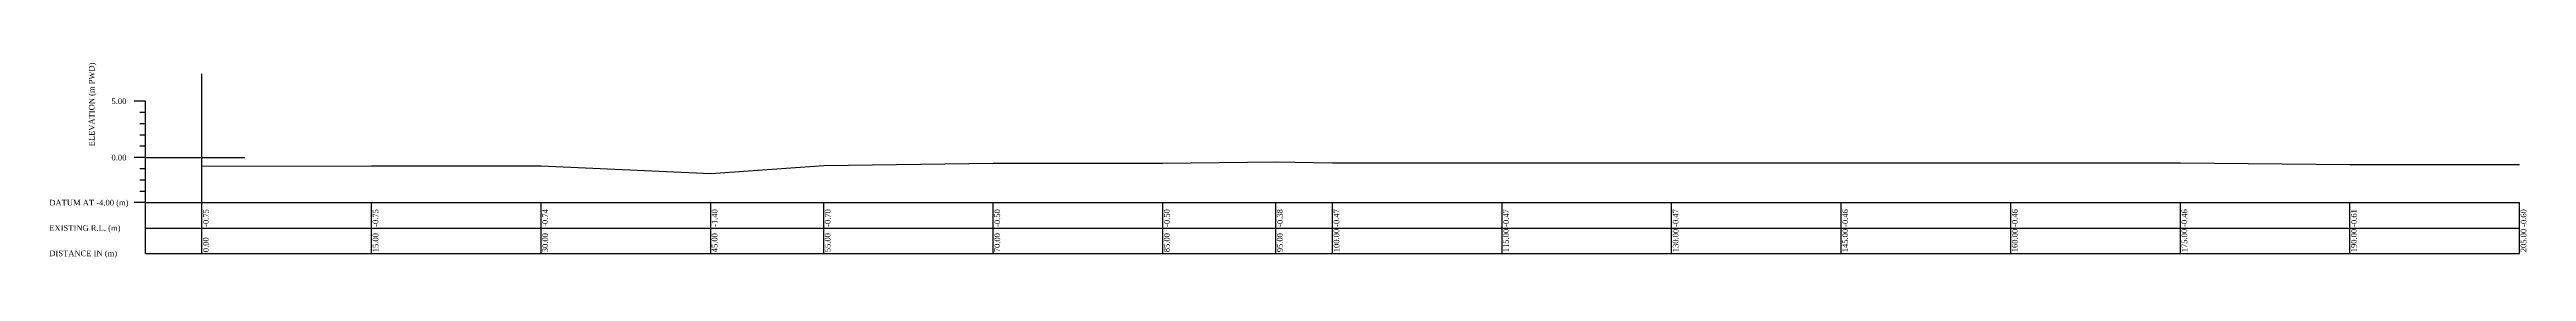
# Model space of a CAD drawing. Header units: metres. Extents: x -148477 to 168932, y -55673 to -2736.
# Drawn here: x -7425.9 to -7206.8, y -3323.3 to -3306 of the extents above; entities that cross this region are included whole.
import ezdxf

# ---------------------------------------------------------------- set-up
doc = ezdxf.new("R2010")
doc.units = ezdxf.units.M
doc.styles.add('liza', font='times.ttf', dxfattribs={"height": 2})

msp = doc.modelspace()

# ---------------------------------------------------------------- linework, layer by layer
at = {"color": 0, "linetype": 'Continuous', "lineweight": -3, "ltscale": 0.5}
for p, q in [((-7412.381, -3318.3547), (-7412.381, -3306.9356)), ((-7417.381, -3309.3547), (-7418.381, -3309.3547)), ((-7417.381, -3310.3547), (-7417.881, -3310.3547)), ((-7417.381, -3322.8547), (-7417.381, -3309.3547)), ((-7417.381, -3311.3547), (-7417.881, -3311.3547)), ((-7417.381, -3312.3547), (-7417.881, -3312.3547)), ((-7417.381, -3314.3547), (-7418.381, -3314.3547)), ((-7417.381, -3313.3547), (-7417.881, -3313.3547)), ((-7417.381, -3314.3547), (-7408.5961, -3314.3547)), ((-7417.381, -3315.3547), (-7417.881, -3315.3547)), ((-7417.381, -3316.3547), (-7417.881, -3316.3547)), ((-7417.381, -3318.3547), (-7418.381, -3318.3547)), ((-7417.381, -3317.3547), (-7417.881, -3317.3547)), ((-7417.381, -3318.3547), (-7207.381, -3318.3547)), ((-7412.381, -3322.8547), (-7412.381, -3318.3547)), ((-7397.381, -3322.8547), (-7397.381, -3318.3547)), ((-7382.381, -3322.8547), (-7382.381, -3318.3547)), ((-7367.381, -3322.8547), (-7367.381, -3318.3547)), ((-7357.381, -3322.8547), (-7357.381, -3318.3547)), ((-7342.381, -3322.8547), (-7342.381, -3318.3547)), ((-7327.381, -3322.8547), (-7327.381, -3318.3547)), ((-7317.381, -3322.8547), (-7317.381, -3318.3547)), ((-7312.381, -3322.8547), (-7312.381, -3318.3547)), ((-7297.381, -3322.8547), (-7297.381, -3318.3547)), ((-7282.381, -3322.8547), (-7282.381, -3318.3547)), ((-7267.381, -3322.8547), (-7267.381, -3318.3547)), ((-7252.381, -3322.8547), (-7252.381, -3318.3547)), ((-7237.381, -3322.8547), (-7237.381, -3318.3547)), ((-7222.381, -3322.8547), (-7222.381, -3318.3547)), ((-7207.381, -3322.8547), (-7207.381, -3318.3547)), ((-7417.381, -3320.6047), (-7207.381, -3320.6047)), ((-7417.381, -3322.8547), (-7207.381, -3322.8547))]:
    msp.add_line(p, q, dxfattribs=at)
at = {"color": 6, "linetype": 'Continuous', "lineweight": -3, "ltscale": 0.5}
msp.add_lwpolyline([(-7412.381, -3315.1047), (-7397.381, -3315.1017), (-7382.381, -3315.0997), (-7367.381, -3315.7557), (-7357.381, -3315.0557), (-7342.381, -3314.8577), (-7327.381, -3314.8547), (-7317.381, -3314.7347), (-7312.381, -3314.8247), (-7297.381, -3314.8217), (-7282.381, -3314.8197), (-7267.381, -3314.8177), (-7252.381, -3314.8147), (-7237.381, -3314.8117), (-7222.381, -3314.9627), (-7207.381, -3314.9577)], dxfattribs=at)

# ---------------------------------------------------------------- texts
at = {"color": 0, "linetype": 'Continuous', "lineweight": -3, "ltscale": 0.5, "char_height": 0.5, "attachment_point": 1, "rotation": 90, "style": 'liza'}
for s, insert, width in [('ELEVATION (m PWD)', (-7422.381, -3313.3547), 10), ('-0.75', (-7412.281, -3320.5047), 2.15), ('-0.75', (-7397.281, -3320.5047), 2.15), ('-0.74', (-7382.281, -3320.5047), 2.15), ('-1.40', (-7367.281, -3320.5047), 2.15), ('-0.70', (-7357.281, -3320.5047), 2.15), ('-0.50', (-7342.281, -3320.5047), 2.15), ('-0.50', (-7327.281, -3320.5047), 2.15), ('-0.38', (-7317.281, -3320.5047), 2.15), ('-0.47', (-7312.281, -3320.5047), 2.15), ('-0.47', (-7297.281, -3320.5047), 2.15), ('-0.47', (-7282.281, -3320.5047), 2.15), ('-0.46', (-7267.281, -3320.5047), 2.15), ('-0.46', (-7252.281, -3320.5047), 2.15), ('-0.46', (-7237.281, -3320.5047), 2.15), ('-0.61', (-7222.281, -3320.5047), 2.15), ('-0.60', (-7207.281, -3320.5047), 2.15), ('15.00', (-7397.281, -3322.7547), 2.15), ('30.00', (-7382.281, -3322.7547), 2.15), ('45.00', (-7367.281, -3322.7547), 2.15), ('55.00', (-7357.281, -3322.7547), 2.15), ('70.00', (-7342.281, -3322.7547), 2.15), ('85.00', (-7327.281, -3322.7547), 2.15), ('95.00', (-7317.281, -3322.7547), 2.15), ('100.00', (-7312.281, -3322.7547), 2.15), ('115.00', (-7297.281, -3322.7547), 2.15), ('130.00', (-7282.281, -3322.7547), 2.15), ('145.00', (-7267.281, -3322.7547), 2.15), ('160.00', (-7252.281, -3322.7547), 2.15), ('175.00', (-7237.281, -3322.7547), 2.15), ('190.00', (-7222.281, -3322.7547), 2.15), ('205.00', (-7207.281, -3322.7547), 2.15), ('0.00', (-7412.281, -3322.7547), 2.15)]:
    msp.add_mtext(s, dxfattribs=dict(at, insert=insert, width=width))
at = {"color": 0, "linetype": 'Continuous', "lineweight": -3, "ltscale": 0.5, "char_height": 0.5, "attachment_point": 1, "style": 'liza'}
for s, insert, width in [('5.00', (-7420.381, -3309.1047), 2), ('0.00', (-7420.381, -3314.1047), 2), ('DATUM AT -4.00 (m)', (-7425.881, -3318.1047), 7.5), ('EXISTING R.L. (m)', (-7425.881, -3320.3547), 7.5), ('DISTANCE IN (m)', (-7425.881, -3322.6047), 7.5)]:
    msp.add_mtext(s, dxfattribs=dict(at, insert=insert, width=width))

doc.saveas('drawing.dxf')
